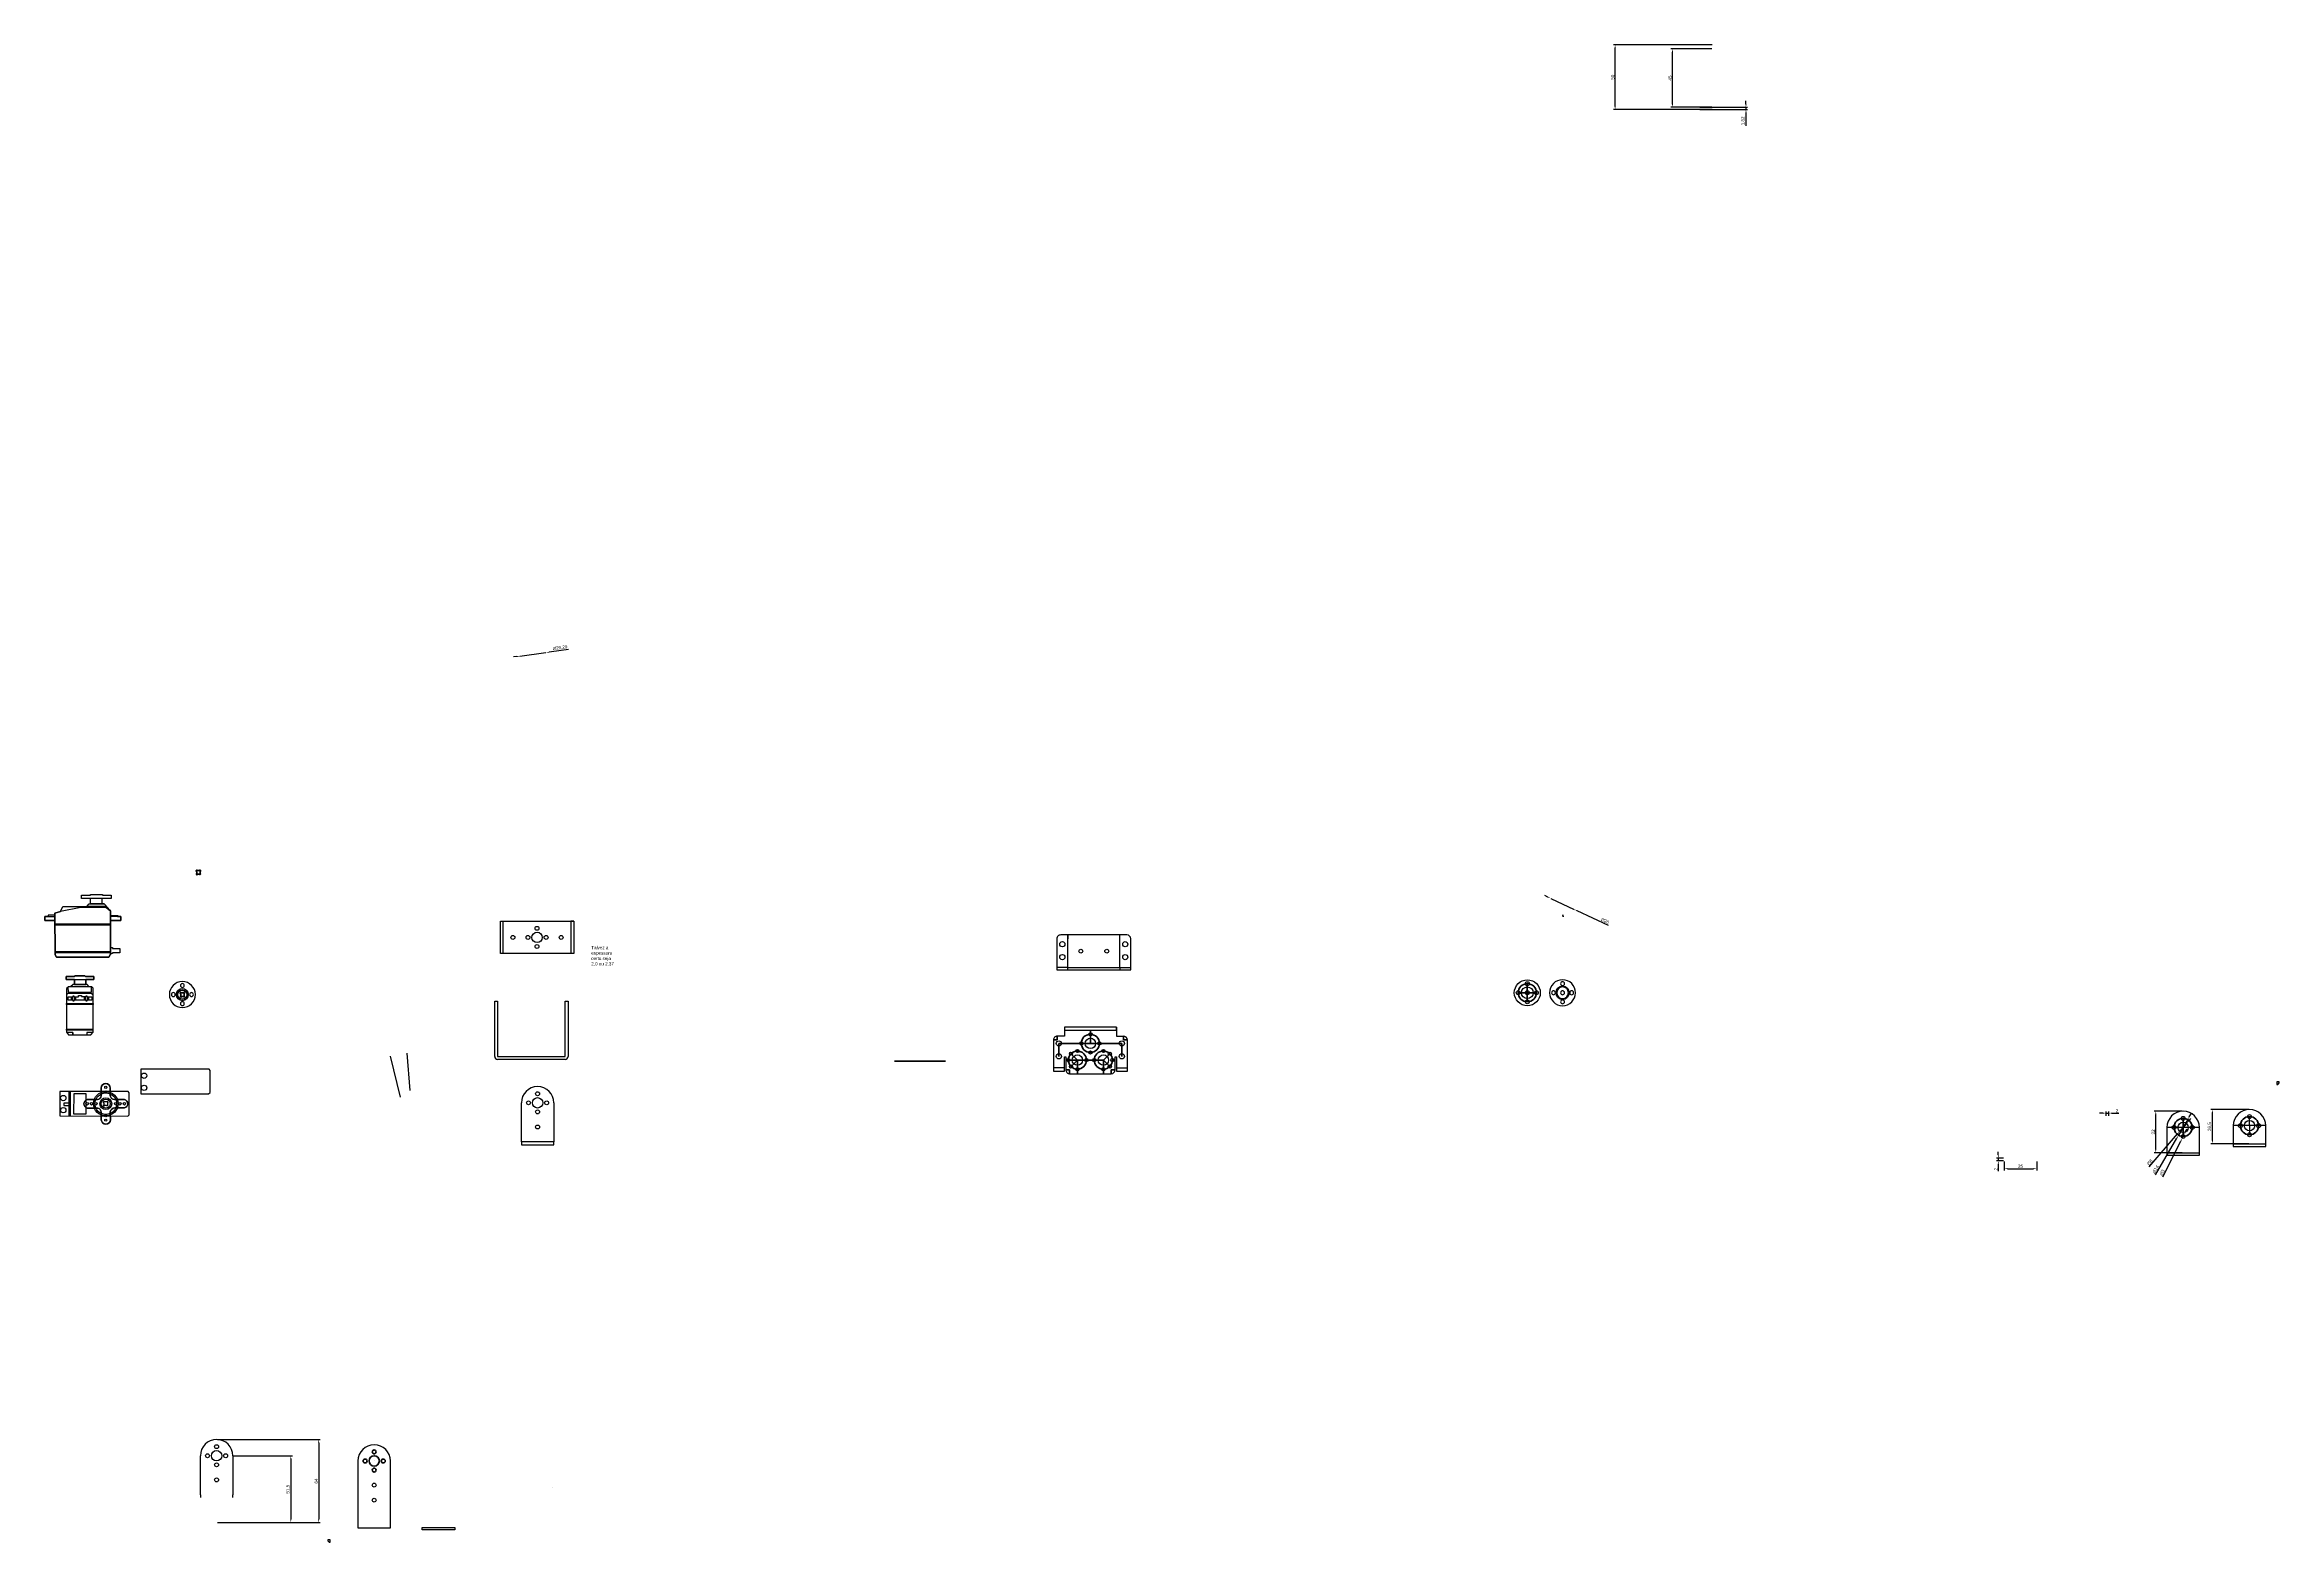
# Model space of a CAD drawing. Header units: millimetres. Extents: x 1469 to 3191, y 404 to 1558.
import ezdxf

# ---------------------------------------------------------------- set-up
doc = ezdxf.new("R2010")
doc.units = ezdxf.units.MM
doc.layers.add('Contorno', color=5, linetype='Continuous', lineweight=25)
doc.layers.add('Contorno_0', color=250, linetype='Continuous', lineweight=35)
for name, color, linetype, lineweight, plot in [('Contorno_1', 2, 'Continuous', 30, False), ('Contorno_2', 130, 'Continuous', 30, False), ('Cota', 90, 'Continuous', 100, False)]:
    doc.layers.add(name, color=color, linetype=linetype, lineweight=lineweight, plot=plot)
doc.styles.get("Standard").update_dxf_attribs({"font": 'arial.ttf'})
doc.dimstyles.new('ISO-25', dxfattribs={"dimtxt": 2.5, "dimasz": 2.5, "dimexe": 1.25, "dimexo": 0.625, "dimtad": 1, "dimtxsty": 'Standard', "dimcen": 2.5, "dimadec": 0, "dimazin": 0, "dimtfac": 1, "dimtmove": 0, "dimatfit": 3, "dimfxl": 1, "dimarcsym": 0})

# ---------------------------------------------------------------- blocks, each defined once
blk = doc.blocks.new('*D55')
at = {"layer": 'Contorno_1', "color": 0, "lineweight": -2, "transparency": 16777216}
for p, q in [((1832.7, 1086.7), (1830.2, 1086.4)), ((1835.1, 1087.1), (1855.2, 1089.8)), ((1872.5, 1092.1), (1857.7, 1090.1))]:
    blk.add_line(p, q, dxfattribs=at)
at = {"layer": 'Contorno_1', "color": 0, "transparency": 16777216}
for points in [[(1832.6, 1087.1), (1832.7, 1086.3), (1835.1, 1087.1)], [(1857.7, 1090.5), (1857.8, 1089.7), (1855.2, 1089.8)]]:
    blk.add_solid(points, dxfattribs=at)
at = {"layer": 'Defpoints', "color": 0, "transparency": 16777216}
for p in [(1835.1, 1087.1, -1.4), (1855.2, 1089.8, -1.4)]:
    blk.add_point(p, dxfattribs=at)
at = {"layer": 'Contorno_1', "color": 0, "transparency": 16777216, "insert": (1866.1, 1093.4), "char_height": 2.5, "attachment_point": 5, "rotation": 7.6921}
blk.add_mtext('∅20,29', dxfattribs=at)
blk = doc.blocks.new('*D56')
at = {"layer": 'Cota', "color": 0, "lineweight": -2, "transparency": 16777216}
for p, q in [((2979.1, 697.6), (2979.1, 690.8)), ((2981.6, 692.1), (3001.6, 692.1)), ((3004.1, 697.6), (3004.1, 690.8))]:
    blk.add_line(p, q, dxfattribs=at)
at = {"layer": 'Cota', "color": 0, "transparency": 16777216}
for points in [[(2981.6, 692.5), (2981.6, 691.7), (2979.1, 692.1)], [(3001.6, 692.5), (3001.6, 691.7), (3004.1, 692.1)]]:
    blk.add_solid(points, dxfattribs=at)
at = {"layer": 'Defpoints', "color": 0, "transparency": 16777216}
for p in [(2979.1, 698.2), (3004.1, 698.2), (3004.1, 692.1)]:
    blk.add_point(p, dxfattribs=at)
at = {"layer": 'Cota', "color": 0, "transparency": 16777216, "insert": (2991.6, 694), "char_height": 2.5, "attachment_point": 5}
blk.add_mtext('25', dxfattribs=at)
blk = doc.blocks.new('*D57')
at = {"layer": 'Cota', "color": 0, "lineweight": -2, "transparency": 16777216}
for p, q in [((3116.3, 736.4), (3094.6, 736.4)), ((3095.8, 706.9), (3095.8, 733.9)), ((3116.3, 704.4), (3094.6, 704.4))]:
    blk.add_line(p, q, dxfattribs=at)
at = {"layer": 'Cota', "color": 0, "transparency": 16777216}
for points in [[(3095.4, 733.9), (3096.3, 733.9), (3095.8, 736.4)], [(3095.4, 706.9), (3096.3, 706.9), (3095.8, 704.4)]]:
    blk.add_solid(points, dxfattribs=at)
at = {"layer": 'Defpoints', "color": 0, "transparency": 16777216}
for p in [(3095.8, 736.4), (3116.9, 736.4), (3116.9, 704.4)]:
    blk.add_point(p, dxfattribs=at)
at = {"layer": 'Cota', "color": 0, "transparency": 16777216, "insert": (3093.9, 720.4), "char_height": 2.5, "attachment_point": 5, "rotation": 90}
blk.add_mtext('32', dxfattribs=at)
blk = doc.blocks.new('*D58')
at = {"layer": 'Cota', "color": 0, "lineweight": -2, "transparency": 16777216}
for p, q in [((2978.5, 700.2), (2973.2, 700.2)), ((2978.5, 698.2), (2973.2, 698.2)), ((2974.5, 702.7), (2974.5, 705.2)), ((2974.5, 700.2), (2974.5, 698.2)), ((2974.5, 695.7), (2974.5, 690.3))]:
    blk.add_line(p, q, dxfattribs=at)
at = {"layer": 'Cota', "color": 0, "transparency": 16777216}
for points in [[(2974.1, 702.7), (2974.9, 702.7), (2974.5, 700.2)], [(2974.1, 695.7), (2974.9, 695.7), (2974.5, 698.2)]]:
    blk.add_solid(points, dxfattribs=at)
at = {"layer": 'Defpoints', "color": 0, "transparency": 16777216}
for p in [(2974.5, 698.2), (2979.1, 700.2), (2979.1, 698.2)]:
    blk.add_point(p, dxfattribs=at)
at = {"layer": 'Cota', "color": 0, "transparency": 16777216, "insert": (2972.6, 691.7), "char_height": 2.5, "attachment_point": 5, "rotation": 90}
blk.add_mtext('2', dxfattribs=at)
blk = doc.blocks.new('*D59')
at = {"layer": 'Cota', "color": 0, "lineweight": -2, "transparency": 16777216}
for p, q in [((3120.5, 730), (3113.4, 717.9)), ((3121.7, 732.1), (3123, 734.3)), ((3095.6, 687.3), (3112.2, 715.7))]:
    blk.add_line(p, q, dxfattribs=at)
at = {"layer": 'Cota', "color": 0, "transparency": 16777216}
for points in [[(3121.4, 732.3), (3122.1, 731.9), (3120.5, 730)], [(3111.8, 715.9), (3112.5, 715.5), (3113.4, 717.9)]]:
    blk.add_solid(points, dxfattribs=at)
at = {"layer": 'Defpoints', "color": 0, "transparency": 16777216}
for p in [(3120.5, 730), (3113.4, 717.9)]:
    blk.add_point(p, dxfattribs=at)
at = {"layer": 'Cota', "color": 0, "transparency": 16777216, "insert": (3095.8, 691.5), "char_height": 2.5, "attachment_point": 5, "rotation": 59.8021}
blk.add_mtext('∅14', dxfattribs=at)
blk = doc.blocks.new('*D60')
at = {"layer": 'Cota', "color": 0, "lineweight": -2, "transparency": 16777216}
for p, q in [((3119.5, 726.9), (3114.3, 720.9)), ((3121.2, 728.8), (3122.8, 730.7)), ((3090.8, 693.5), (3112.7, 719))]:
    blk.add_line(p, q, dxfattribs=at)
at = {"layer": 'Cota', "color": 0, "transparency": 16777216}
for points in [[(3120.9, 729.1), (3121.5, 728.6), (3119.5, 726.9)], [(3112.4, 719.2), (3113, 718.7), (3114.3, 720.9)]]:
    blk.add_solid(points, dxfattribs=at)
at = {"layer": 'Defpoints', "color": 0, "transparency": 16777216}
for p in [(3119.5, 726.9), (3114.3, 720.9)]:
    blk.add_point(p, dxfattribs=at)
at = {"layer": 'Cota', "color": 0, "transparency": 16777216, "insert": (3091.2, 697), "char_height": 2.5, "attachment_point": 5, "rotation": 49.3203}
blk.add_mtext('∅8', dxfattribs=at)
blk = doc.blocks.new('*D61')
at = {"layer": 'Cota', "color": 0, "lineweight": -2, "transparency": 16777216}
for p, q in [((3101.3, 685.8), (3115.1, 713.3)), ((3117.6, 718.2), (3116.3, 715.6)), ((3118.7, 720.5), (3119.8, 722.7))]:
    blk.add_line(p, q, dxfattribs=at)
at = {"layer": 'Cota', "color": 0, "transparency": 16777216}
for points in [[(3114.8, 713.5), (3115.5, 713.1), (3116.3, 715.6)], [(3118.4, 720.7), (3119.1, 720.3), (3117.6, 718.2)]]:
    blk.add_solid(points, dxfattribs=at)
at = {"layer": 'Defpoints', "color": 0, "transparency": 16777216}
for p in [(3116.3, 715.6), (3117.6, 718.2)]:
    blk.add_point(p, dxfattribs=at)
at = {"layer": 'Cota', "color": 0, "transparency": 16777216, "insert": (3100.8, 689.1), "char_height": 2.5, "attachment_point": 5, "rotation": 63.3598}
blk.add_mtext('∅3', dxfattribs=at)
blk = doc.blocks.new('*D62')
at = {"layer": 'Cota', "color": 0, "lineweight": -2, "transparency": 16777216}
for p, q in [((3167.5, 737.8), (3138.3, 737.8)), ((3139.6, 713.8), (3139.6, 735.3)), ((3167.5, 711.3), (3138.3, 711.3))]:
    blk.add_line(p, q, dxfattribs=at)
at = {"layer": 'Cota', "color": 0, "transparency": 16777216}
for points in [[(3139.2, 735.3), (3140, 735.3), (3139.6, 737.8)], [(3139.2, 713.8), (3140, 713.8), (3139.6, 711.3)]]:
    blk.add_solid(points, dxfattribs=at)
at = {"layer": 'Defpoints', "color": 0, "transparency": 16777216}
for p in [(3139.6, 737.8), (3168.1, 737.8), (3168.1, 711.3)]:
    blk.add_point(p, dxfattribs=at)
at = {"layer": 'Cota', "color": 0, "transparency": 16777216, "insert": (3137.4, 724.5), "char_height": 2.5, "attachment_point": 5, "rotation": 90}
blk.add_mtext('26,5', dxfattribs=at)
blk = doc.blocks.new('*D66')
at = {"layer": 'Contorno_1', "color": 0, "lineweight": -2, "transparency": 16777216}
for p, q in [((3055.1, 734.9), (3052.6, 734.9)), ((3057.6, 732.9), (3057.6, 736.2)), ((3057.6, 734.9), (3059.6, 734.9)), ((3059.6, 732.9), (3059.6, 736.2)), ((3062.1, 734.9), (3067.5, 734.9))]:
    blk.add_line(p, q, dxfattribs=at)
at = {"layer": 'Contorno_1', "color": 0, "transparency": 16777216}
for points in [[(3055.1, 735.3), (3055.1, 734.5), (3057.6, 734.9)], [(3062.1, 735.3), (3062.1, 734.5), (3059.6, 734.9)]]:
    blk.add_solid(points, dxfattribs=at)
at = {"layer": 'Defpoints', "color": 0, "transparency": 16777216}
for p in [(3057.6, 732.3), (3059.6, 734.9), (3059.6, 732.3)]:
    blk.add_point(p, dxfattribs=at)
at = {"layer": 'Contorno_1', "color": 0, "transparency": 16777216, "insert": (3066.1, 736.8), "char_height": 2.5, "attachment_point": 5}
blk.add_mtext('2', dxfattribs=at)
blk = doc.blocks.new('*D67')
at = {"layer": 'Cota', "color": 0, "lineweight": -2, "transparency": 16777216}
for p, q in [((2754, 1558.2), (2677.9, 1558.2)), ((2679.2, 1510.7), (2679.2, 1555.7)), ((2754, 1508.2), (2677.9, 1508.2))]:
    blk.add_line(p, q, dxfattribs=at)
at = {"layer": 'Cota', "color": 0, "transparency": 16777216}
for points in [[(2678.8, 1555.7), (2679.6, 1555.7), (2679.2, 1558.2)], [(2678.8, 1510.7), (2679.6, 1510.7), (2679.2, 1508.2)]]:
    blk.add_solid(points, dxfattribs=at)
at = {"layer": 'Defpoints', "color": 0, "transparency": 16777216}
for p in [(2679.2, 1558.2), (2754.6, 1558.2), (2754.6, 1508.2)]:
    blk.add_point(p, dxfattribs=at)
at = {"layer": 'Cota', "color": 0, "transparency": 16777216, "insert": (2677.3, 1533.2), "char_height": 2.5, "attachment_point": 5, "rotation": 90}
blk.add_mtext('50', dxfattribs=at)
blk = doc.blocks.new('*D68')
at = {"layer": 'Cota', "color": 0, "lineweight": -2, "transparency": 16777216}
for p, q in [((2753.8, 1555), (2722.1, 1555)), ((2723.4, 1512.5), (2723.4, 1552.5)), ((2753.8, 1510), (2722.1, 1510))]:
    blk.add_line(p, q, dxfattribs=at)
at = {"layer": 'Cota', "color": 0, "transparency": 16777216}
for points in [[(2722.9, 1552.5), (2723.8, 1552.5), (2723.4, 1555)], [(2722.9, 1512.5), (2723.8, 1512.5), (2723.4, 1510)]]:
    blk.add_solid(points, dxfattribs=at)
at = {"layer": 'Defpoints', "color": 0, "transparency": 16777216}
for p in [(2723.4, 1555), (2754.4, 1555), (2754.4, 1510)]:
    blk.add_point(p, dxfattribs=at)
at = {"layer": 'Cota', "color": 0, "transparency": 16777216, "insert": (2721.5, 1532.5), "char_height": 2.5, "attachment_point": 5, "rotation": 90}
blk.add_mtext('45', dxfattribs=at)
blk = doc.blocks.new('*D69')
at = {"layer": 'Cota', "color": 0, "lineweight": -2, "transparency": 16777216}
for p, q in [((2744.6, 1510), (2781.3, 1510)), ((2744.6, 1508.2), (2781.3, 1508.2)), ((2780, 1512.5), (2780, 1515)), ((2780, 1510), (2780, 1508.2)), ((2780, 1505.7), (2780, 1495.7))]:
    blk.add_line(p, q, dxfattribs=at)
at = {"layer": 'Cota', "color": 0, "transparency": 16777216}
for points in [[(2779.6, 1512.5), (2780.5, 1512.5), (2780, 1510)], [(2779.6, 1505.7), (2780.5, 1505.7), (2780, 1508.2)]]:
    blk.add_solid(points, dxfattribs=at)
at = {"layer": 'Defpoints', "color": 0, "transparency": 16777216}
for p in [(2744, 1510), (2744, 1508.2), (2780, 1508.2)]:
    blk.add_point(p, dxfattribs=at)
at = {"layer": 'Cota', "color": 0, "transparency": 16777216, "insert": (2777.9, 1499.5), "char_height": 2.5, "attachment_point": 5, "rotation": 90}
blk.add_mtext('1,82', dxfattribs=at)
blk = doc.blocks.new('*D70')
at = {"layer": 'Cota', "color": 0, "lineweight": -2, "transparency": 16777216}
for p, q in [((2627.4, 901.4), (2625.1, 902.5)), ((2629.6, 900.4), (2647.7, 891.9)), ((2674, 879.6), (2650, 890.8))]:
    blk.add_line(p, q, dxfattribs=at)
at = {"layer": 'Cota', "color": 0, "transparency": 16777216}
for points in [[(2627.5, 901.8), (2627.2, 901.1), (2629.6, 900.4)], [(2650.2, 891.2), (2649.8, 890.5), (2647.7, 891.9)]]:
    blk.add_solid(points, dxfattribs=at)
at = {"layer": 'Defpoints', "color": 0, "transparency": 16777216}
for p in [(2629.6, 900.4, 51), (2647.7, 891.9, 51)]:
    blk.add_point(p, dxfattribs=at)
at = {"layer": 'Cota', "color": 0, "transparency": 16777216, "insert": (2671.4, 883), "char_height": 2.5, "attachment_point": 5, "rotation": 334.9023}
blk.add_mtext('∅20', dxfattribs=at)
blk = doc.blocks.new('*D77')
at = {"layer": 'Cota', "color": 0, "lineweight": -2, "transparency": 16777216}
for p, q in [((1602, 483.4), (1681.3, 483.4)), ((1680.1, 480.9), (1680.1, 421.9)), ((1602, 419.4), (1681.3, 419.4))]:
    blk.add_line(p, q, dxfattribs=at)
at = {"layer": 'Cota', "color": 0, "transparency": 16777216}
for points in [[(1679.6, 480.9), (1680.5, 480.9), (1680.1, 483.4)], [(1679.6, 421.9), (1680.5, 421.9), (1680.1, 419.4)]]:
    blk.add_solid(points, dxfattribs=at)
at = {"layer": 'Defpoints', "color": 0, "transparency": 16777216}
for p in [(1601.4, 483.4, 0), (1601.4, 419.4, 0), (1680.1, 419.4)]:
    blk.add_point(p, dxfattribs=at)
at = {"layer": 'Cota', "color": 0, "transparency": 16777216, "insert": (1678.2, 451.4), "char_height": 2.5, "attachment_point": 5, "rotation": 90}
blk.add_mtext('64', dxfattribs=at)
blk = doc.blocks.new('*D79')
at = {"layer": 'Contorno_1', "color": 0, "lineweight": -2, "transparency": 16777216}
for p, q in [((1614.5, 470.9), (1659.9, 470.9)), ((1658.6, 468.4), (1658.6, 421.9)), ((1614.5, 419.4), (1659.9, 419.4))]:
    blk.add_line(p, q, dxfattribs=at)
at = {"layer": 'Contorno_1', "color": 0, "transparency": 16777216}
for points in [[(1658.2, 468.4), (1659, 468.4), (1658.6, 470.9)], [(1658.2, 421.9), (1659, 421.9), (1658.6, 419.4)]]:
    blk.add_solid(points, dxfattribs=at)
at = {"layer": 'Defpoints', "color": 0, "transparency": 16777216}
for p in [(1613.9, 470.9, 0), (1613.9, 419.4), (1658.6, 419.4)]:
    blk.add_point(p, dxfattribs=at)
at = {"layer": 'Contorno_1', "color": 0, "transparency": 16777216, "insert": (1656.5, 445.1), "char_height": 2.5, "attachment_point": 5, "rotation": 90}
blk.add_mtext('51,5', dxfattribs=at)

msp = doc.modelspace()

# ---------------------------------------------------------------- linework, layer by layer
at = {"extrusion": (-3.70579e-08, -1.3893e-06, 1)}
for p, q in [((1735.291, 778.75, -0.156), (1742.762, 747.258, -0.156)), ((1747.962, 781.022, -0.156), (1750.235, 752.258, -0.156))]:
    msp.add_line(p, q, dxfattribs=at)
at = {"layer": 'Contorno', "extrusion": (-3.70579e-08, -1.3893e-06, 1)}
for p, q in [((1524.947, 887.329, -0.156), (1524.947, 886.478, -0.156)), ((1491.588, 840.137, -0.156), (1485.402, 840.137, -0.156)), ((1485.402, 840.137, -0.156), (1485.402, 837.806, -0.156)), ((1485.402, 837.806, -0.156), (1491.917, 837.806, -0.156)), ((1485.698, 831.011, -0.156), (1485.696, 797.339, -0.156)), ((1486.954, 827.191, -0.156), (1485.697, 826.27, -0.156)), ((1486.806, 831.648, -0.156), (1485.698, 831.011, -0.156)), ((1486.954, 832.108, -0.156), (1486.806, 831.648, -0.156)), ((1486.88, 831.878, -0.156), (1486.954, 828.104, -0.156)), ((1488.704, 832.108, -0.156), (1486.954, 832.108, -0.156)), ((1486.954, 828.104, -0.156), (1505.112, 828.103, -0.156)), ((1505.112, 827.207, -0.156), (1486.954, 827.191, -0.156)), ((1490.887, 833.916, -0.156), (1488.704, 832.108, -0.156)), ((1503.103, 832.107, -0.156), (1488.704, 832.108, -0.156)), ((1491.917, 833.916, -0.156), (1490.887, 833.916, -0.156)), ((1492.441, 840.754, -0.156), (1491.588, 840.137, -0.156)), ((1491.917, 837.806, -0.156), (1491.917, 833.916, -0.156)), ((1500.502, 837.716, -0.156), (1491.917, 837.717, -0.156)), ((1500.502, 833.916, -0.156), (1491.917, 833.916, -0.156)), ((1499.759, 840.754, -0.156), (1492.441, 840.754, -0.156)), ((1500.312, 840.137, -0.156), (1499.759, 840.754, -0.156)), ((1506.746, 840.136, -0.156), (1500.312, 840.137, -0.156)), ((1500.502, 833.916, -0.156), (1500.502, 837.805, -0.156)), ((1500.502, 837.805, -0.156), (1506.746, 837.805, -0.156)), ((1501.746, 833.916, -0.156), (1500.502, 833.916, -0.156)), ((1503.103, 832.107, -0.156), (1501.746, 833.916, -0.156)), ((1505.188, 832.107, -0.156), (1503.103, 832.107, -0.156)), ((1505.112, 828.103, -0.156), (1505.112, 832.173, -0.156)), ((1505.112, 827.207, -0.156), (1506.326, 826.269, -0.156)), ((1506.335, 831.106, -0.156), (1505.188, 832.107, -0.156)), ((1506.275, 797.338, -0.156), (1506.335, 831.106, -0.156)), ((1506.746, 837.805, -0.156), (1506.746, 840.136, -0.156)), ((1485.652, 819.459, -0.156), (1506.314, 819.422, -0.156)), ((1485.697, 818.585, -0.156), (1485.652, 819.459, -0.156)), ((1506.314, 818.584, -0.156), (1485.697, 818.585, -0.156)), ((1487.104, 821.864, -0.156), (1487.105, 824.64, -0.156)), ((1490.777, 821.864, -0.156), (1487.104, 821.864, -0.156)), ((1487.105, 824.64, -0.156), (1490.778, 824.639, -0.156)), ((1489.55, 821.864, -0.156), (1489.55, 824.639, -0.156)), ((1489.55, 824.639, -0.156), (1490.152, 824.639, -0.156)), ((1490.151, 821.864, -0.156), (1489.55, 821.864, -0.156)), ((1490.152, 824.649, -0.156), (1490.151, 821.864, -0.156)), ((1490.777, 821.178, -0.156), (1490.777, 821.864, -0.156)), ((1491.465, 821.177, -0.156), (1490.777, 821.178, -0.156)), ((1490.778, 824.639, -0.156), (1490.778, 825.409, -0.156)), ((1490.778, 825.409, -0.156), (1491.465, 825.409, -0.156)), ((1491.465, 825.409, -0.156), (1491.465, 824.629, -0.156)), ((1491.465, 824.629, -0.156), (1494.985, 824.629, -0.156)), ((1500.788, 821.863, -0.156), (1491.465, 821.864, -0.156)), ((1491.465, 821.864, -0.156), (1491.465, 821.177, -0.156)), ((1491.945, 821.864, -0.156), (1491.945, 824.629, -0.156)), ((1491.945, 824.629, -0.156), (1492.618, 824.629, -0.156)), ((1492.618, 821.864, -0.156), (1491.945, 821.864, -0.156)), ((1492.618, 824.634, -0.156), (1492.618, 821.864, -0.156)), ((1494.985, 824.629, -0.156), (1494.985, 825.656, -0.156)), ((1494.985, 825.656, -0.156), (1497.35, 825.656, -0.156)), ((1497.35, 825.656, -0.156), (1497.35, 824.749, -0.156)), ((1497.35, 824.749, -0.156), (1500.788, 824.749, -0.156)), ((1499.618, 821.871, -0.156), (1499.618, 824.749, -0.156)), ((1499.618, 824.749, -0.156), (1500.184, 824.749, -0.156)), ((1500.184, 821.871, -0.156), (1499.618, 821.871, -0.156)), ((1500.184, 824.749, -0.156), (1500.184, 821.871, -0.156)), ((1500.788, 824.749, -0.156), (1500.788, 825.408, -0.156)), ((1500.788, 825.408, -0.156), (1501.283, 825.408, -0.156)), ((1500.788, 821.121, -0.156), (1500.788, 821.863, -0.156)), ((1501.283, 821.121, -0.156), (1500.788, 821.121, -0.156)), ((1501.283, 825.408, -0.156), (1501.283, 824.611, -0.156)), ((1501.283, 824.611, -0.156), (1505.243, 824.611, -0.156)), ((1505.243, 821.863, -0.156), (1501.283, 821.863, -0.156)), ((1501.283, 821.863, -0.156), (1501.283, 821.121, -0.156)), ((1501.945, 821.848, -0.156), (1501.945, 824.611, -0.156)), ((1502.574, 824.626, -0.156), (1502.574, 821.863, -0.156)), ((1505.243, 824.611, -0.156), (1505.243, 821.863, -0.156)), ((1506.314, 819.422, -0.156), (1506.314, 819.422, -0.156)), ((1506.314, 819.422, -0.156), (1506.314, 818.584, -0.156)), ((1485.696, 799.676, -0.156), (1506.279, 799.64, -0.156)), ((1485.696, 798.71, -0.156), (1485.696, 799.676, -0.156)), ((1506.267, 798.709, -0.156), (1485.696, 798.71, -0.156)), ((1485.696, 797.339, -0.156), (1487.368, 795.211, -0.156)), ((1490.677, 797.08, -0.156), (1485.899, 797.08, -0.156)), ((1487.368, 795.211, -0.156), (1504.479, 795.21, -0.156)), ((1490.677, 797.08, -0.156), (1490.677, 795.211, -0.156)), ((1490.677, 795.211, -0.156), (1490.677, 797.08, -0.156)), ((1505.953, 797.079, -0.156), (1501.499, 797.08, -0.156)), ((1501.499, 797.08, -0.156), (1501.499, 795.21, -0.156)), ((1504.479, 795.21, -0.156), (1506.275, 797.338, -0.156)), ((1505.953, 797.079, -0.156), (1506.057, 797.079, -0.156)), ((1481.191, 746.543, -0.156), (1480.715, 746.543, -0.156)), ((1487.663, 742.685, -0.156), (1483.649, 742.685, -0.156)), ((1483.649, 742.685, -0.156), (1483.649, 740.867, -0.156)), ((1483.649, 740.867, -0.156), (1487.614, 740.853, -0.156)), ((1487.653, 751.551, -0.156), (1487.584, 732.671, -0.156)), ((1488.535, 751.551, -0.156), (1488.467, 732.668, -0.156)), ((1491.367, 734.076, -0.156), (1491.694, 749.911, -0.156)), ((1491.694, 749.911, -0.156), (1500.558, 749.911, -0.156)), ((1491.694, 749.911, -0.156), (1500.517, 749.911, -0.156)), ((1500.558, 749.911, -0.156), (1500.557, 734.075, -0.156)), ((1481.19, 737.178, -0.156), (1480.714, 737.178, -0.156)), ((1500.557, 734.075, -0.156), (1491.367, 734.076, -0.156))]:
    msp.add_line(p, q, dxfattribs=at)
at = {"layer": 'Contorno', "extrusion": (-3.70579e-08, -1.3893e-06, 1), "elevation": -0.157}
for points in [[(1513.12, 896.156), (1513.138, 900.308), (1504.17, 900.407), (1497.28, 900.407), (1497.28, 902.831), (1504.225, 902.83), (1504.196, 903.406), (1513.436, 903.406), (1513.436, 902.973), (1520.071, 902.973), (1520.07, 900.308), (1513.138, 900.308)], [(1501.358, 894.007), (1503.178, 896.11), (1504.17, 896.11)], [(1519.715, 857.38), (1519.576, 890.812), (1517.947, 892.211), (1517.948, 892.936), (1514.645, 896.2), (1513.12, 896.156), (1504.17, 896.11), (1504.17, 900.407)], [(1481.011, 890.153), (1476.827, 888.936), (1476.84, 883.217), (1468.921, 883.218), (1468.921, 886.491), (1471.587, 886.491)], [(1476.831, 887.325), (1476.466, 887.325), (1471.587, 887.326), (1471.587, 886.491), (1476.833, 886.49)], [(1476.827, 888.936), (1476.897, 856.852), (1478.028, 855.106), (1518.349, 855.094), (1519.715, 857.38), (1519.716, 862.559), (1521.224, 862.558), (1521.224, 861.758), (1526.829, 861.758), (1526.828, 858.812), (1526.819, 858.535), (1521.183, 858.535), (1521.182, 857.888), (1520.751, 857.888), (1520.752, 857.626), (1519.715, 857.626)], [(1476.834, 880.886), (1519.62, 880.884), (1519.62, 879.65), (1476.848, 879.556), (1476.848, 880.886)], [(1517.935, 892.182), (1515.707, 893.296), (1496.888, 893.267), (1481.011, 890.153), (1482.885, 894.008), (1501.358, 894.007), (1516.296, 894.007), (1516.876, 894.003)], [(1524.947, 887.031), (1519.591, 887.032), (1519.576, 890.812), (1519.607, 883.252), (1527.526, 883.251), (1527.526, 886.478), (1524.947, 886.478), (1519.594, 886.455)], [(1476.856, 859.497), (1519.715, 859.495), (1519.715, 858.325), (1476.894, 858.232), (1476.895, 859.497)], [(1542.949, 749.904), (1595.207, 749.715), (1596.376, 750.92), (1596.376, 756.797), (1596.377, 767.702), (1595.625, 768.757), (1543.017, 768.76), (1543.016, 749.904)], [(1480.647, 732.696), (1532.905, 732.507), (1534.074, 733.712), (1534.074, 739.589), (1534.075, 750.494), (1533.323, 751.549), (1480.715, 751.552), (1480.714, 732.696)]]:
    msp.add_lwpolyline(points, dxfattribs=at)
msp.add_lwpolyline([(1512.534, 735.635), (1512.559, 729.791, 1), (1519.524, 729.821), (1519.499, 735.891, -0.39480787), (1522.895, 738.946), (1530.356, 738.945, 0.79224317), (1530.377, 745.43), (1522.617, 745.436, -0.36132344), (1519.47, 748.29), (1519.47, 754.252, 1), (1512.504, 754.253), (1512.504, 748.309, -0.2828593), (1509.916, 745.327), (1501.678, 745.327, 0.79224317), (1501.657, 738.843), (1509.748, 738.842, -0.31504473), (1512.54, 735.576)], format="xyb", dxfattribs=at)
msp.add_lwpolyline([(1517.208, 742.854), (1517.208, 741.294, -1.48034408), (1516.543, 740.8), (1515.325, 740.8, -1.7861111), (1514.661, 741.401), (1514.661, 742.634, -1.31338245), (1515.217, 743.748), (1516.622, 743.748, -1.39511227)], format="xyb", close=True, dxfattribs=at)
at = {"layer": 'Contorno', "extrusion": (-3.70579e-08, -1.3893e-06, 1)}
for centre, radius in [((1545.561, 763.751, -0.157), 2.069), ((1483.259, 746.543, -0.157), 2.069), ((1501.678, 742.123, -0.157), 0.981), ((1505.046, 742.123, -0.157), 0.981), ((1516.017, 742.169, -0.157), 9.422), ((1508.44, 742.123, -0.157), 0.981), ((1516.017, 742.169, -0.157), 8.329), ((1516.017, 742.169, -0.157), 4.555), ((1516.017, 742.169, -0.157), 4.555), ((1516.017, 742.169, -0.157), 3.491), ((1515.987, 751.314, -0.157), 0.84), ((1515.987, 754.775, -0.157), 0.84), ((1523.673, 742.122, -0.157), 0.981), ((1526.938, 742.122, -0.157), 0.981), ((1530.332, 742.122, -0.157), 0.981), ((1545.561, 754.386, -0.157), 2.069), ((1483.259, 737.178, -0.157), 2.069), ((1515.986, 732.792, -0.157), 0.84), ((1515.986, 729.473, -0.157), 0.84)]:
    msp.add_circle(centre, radius, dxfattribs=at)
at = {"layer": 'Contorno_0', "extrusion": (-3.70579e-08, -1.3893e-06, 1), "elevation": 8.866}
for points in [[(1588.77, 921.103), (1588.77, 919.543, -1.48034408), (1588.106, 919.049), (1586.887, 919.049, -1.7861111), (1586.224, 919.65), (1586.224, 920.883, -1.31338245), (1586.779, 921.997), (1588.184, 921.997, -1.39511227)], [(1576.358, 826.822), (1576.357, 825.262, -1.48034408), (1575.693, 824.768), (1574.474, 824.768, -1.7861111), (1573.811, 825.369), (1573.811, 826.602, -1.31338245), (1574.367, 827.716), (1575.771, 827.716, -1.39511227)]]:
    msp.add_lwpolyline(points, format="xyb", close=True, dxfattribs=at)
at = {"layer": 'Contorno_1', "extrusion": (-3.70579e-08, -1.3893e-06, 1)}
for p, q in [((1471.587, 886.491, -0.156), (1468.921, 886.491, -0.156)), ((1468.921, 886.491, -0.156), (1468.921, 883.218, -0.156)), ((1468.921, 883.218, -0.156), (1476.84, 883.217, -0.156)), ((1476.831, 887.325, -0.156), (1471.587, 887.326, -0.156)), ((1471.587, 887.326, -0.156), (1471.587, 886.491, -0.156)), ((1476.84, 883.217, -0.156), (1476.84, 887.325, -0.156)), ((1519.591, 887.032, -0.156), (1524.947, 887.031, -0.156)), ((1820.092, 857.805, -0.156), (1820.094, 882.805, -0.156)), ((1820.094, 882.805, -0.156), (1822.354, 882.805, -0.156)), ((1822.352, 857.805, -0.156), (1822.354, 882.805, -0.156)), ((1822.354, 882.805, -0.156), (1874.354, 882.802, -0.156)), ((1822.354, 882.805, -0.156), (1824.614, 882.804, -0.156)), ((1874.354, 882.802, -0.156), (1874.352, 857.802, -0.156)), ((1874.354, 882.802, -0.156), (1876.614, 882.802, -0.156)), ((1876.614, 882.802, -0.156), (1874.354, 882.802, -0.156)), ((1876.614, 882.802, -0.156), (1876.612, 857.802, -0.156)), ((2248.931, 869.227, -0.156), (2248.93, 845.227, -0.156)), ((2302.931, 872.224, -0.156), (2251.931, 872.226, -0.156)), ((2257.43, 847.226, -0.156), (2257.431, 872.226, -0.156)), ((2257.431, 872.226, -0.156), (2257.431, 869.226, -0.156)), ((2297.43, 847.224, -0.156), (2297.431, 872.224, -0.156)), ((2305.93, 845.224, -0.156), (2305.931, 869.224, -0.156)), ((1822.352, 857.805, -0.156), (1820.092, 857.805, -0.156)), ((1874.352, 857.802, -0.156), (1822.352, 857.805, -0.156)), ((1876.612, 857.802, -0.156), (1874.352, 857.802, -0.156)), ((2257.43, 847.226, -0.156), (2248.93, 847.227, -0.156)), ((2248.93, 845.227, -0.156), (2305.93, 845.224, -0.156)), ((2248.93, 845.227, -0.156), (2257.43, 845.226, -0.156)), ((2257.43, 845.226, -0.156), (2257.43, 847.226, -0.156)), ((2257.43, 847.226, -0.156), (2297.43, 847.224, -0.156)), ((2297.43, 847.224, -0.156), (2297.43, 845.224, -0.156)), ((2297.43, 847.224, -0.156), (2305.93, 847.224, -0.156)), ((1485.402, 840.137, -0.156), (1491.588, 840.137, -0.156)), ((1485.402, 840.137, -0.156), (1491.588, 840.137, -0.156)), ((1491.588, 840.137, -0.156), (1492.441, 840.754, -0.156)), ((1491.588, 840.137, -0.156), (1492.441, 840.754, -0.156)), ((1492.441, 840.754, -0.156), (1499.759, 840.754, -0.156)), ((1492.441, 840.754, -0.156), (1499.759, 840.754, -0.156)), ((1500.312, 840.137, -0.156), (1506.746, 840.136, -0.156)), ((1815.702, 778.581, -0.156), (1815.704, 821.081, -0.156)), ((1815.704, 821.081, -0.156), (1817.964, 821.081, -0.156)), ((1817.964, 821.081, -0.156), (1817.962, 778.581, -0.156)), ((1869.962, 778.578, -0.156), (1869.964, 821.078, -0.156)), ((1869.964, 821.078, -0.156), (1872.224, 821.078, -0.156)), ((1872.224, 821.078, -0.156), (1872.222, 778.578, -0.156)), ((2254.802, 794.268, -0.156), (2249.302, 794.268, -0.156)), ((2254.802, 801.268, -0.156), (2254.802, 798.768, -0.156)), ((2294.802, 801.266, -0.156), (2254.802, 801.268, -0.156)), ((2254.802, 801.268, -0.156), (2254.802, 794.268, -0.156)), ((2254.802, 798.768, -0.156), (2294.802, 798.766, -0.156)), ((2294.802, 798.766, -0.156), (2294.802, 801.266, -0.156)), ((2294.802, 801.266, -0.156), (2294.802, 794.266, -0.156)), ((2294.802, 794.266, -0.156), (2300.302, 794.265, -0.156)), ((1817.962, 778.581, -0.156), (1869.962, 778.578, -0.156)), ((1869.962, 776.318, -0.156), (1817.962, 776.321, -0.156)), ((2246.302, 791.268, -0.156), (2246.301, 769.768, -0.156)), ((2254.801, 778.268, -0.156), (2255.801, 778.268, -0.156)), ((2254.801, 769.768, -0.156), (2254.801, 778.268, -0.156)), ((2255.801, 778.268, -0.156), (2255.801, 768.268, -0.156)), ((2293.801, 768.266, -0.156), (2293.801, 778.266, -0.156)), ((2293.801, 778.266, -0.156), (2294.801, 778.266, -0.156)), ((2294.801, 778.266, -0.156), (2294.801, 769.766, -0.156)), ((2303.301, 769.765, -0.156), (2303.302, 791.265, -0.156)), ((2246.301, 769.768, -0.156), (2246.301, 767.268, -0.156)), ((2254.801, 769.768, -0.156), (2246.301, 769.768, -0.156)), ((2246.301, 767.268, -0.156), (2254.801, 767.268, -0.156)), ((2254.801, 767.268, -0.156), (2254.801, 769.768, -0.156)), ((2258.8, 765.268, -0.156), (2290.8, 765.266, -0.156)), ((2294.801, 769.766, -0.156), (2303.301, 769.765, -0.156)), ((2294.801, 769.766, -0.156), (2294.801, 767.266, -0.156)), ((2294.801, 767.266, -0.156), (2303.301, 767.265, -0.156)), ((2303.301, 767.265, -0.156), (2303.301, 769.765, -0.156)), ((1836.283, 712.849, -0.156), (1836.285, 742.849, -0.156)), ((1861.285, 742.847, -0.156), (1861.283, 712.847, -0.156)), ((1861.283, 712.847, -0.156), (1836.283, 712.849, -0.156)), ((1836.283, 712.849, -0.156), (1836.283, 710.589, -0.156)), ((1836.283, 710.589, -0.156), (1861.283, 710.587, -0.156)), ((1861.283, 710.587, -0.156), (1861.283, 712.847, -0.156)), ((1588.908, 440.899, -0.156), (1588.91, 470.899, -0.156)), ((1613.91, 470.898, -0.156), (1613.908, 440.898, -0.156)), ((1588.908, 440.899, -0.156), (1588.908, 438.639, -0.156)), ((1613.908, 438.638, -0.156), (1613.908, 440.898, -0.156))]:
    msp.add_line(p, q, dxfattribs=at)
at = {"layer": 'Contorno_1'}
for p, q in [((3129.435, 723.908, -0.156), (3104.435, 723.908, -0.156)), ((3104.435, 723.908, -0.156), (3104.435, 704.408, -0.156)), ((3129.435, 704.408, -0.156), (3129.435, 723.908, -0.156)), ((3155.589, 725.25, -0.156), (3155.589, 711.25, -0.156)), ((3180.589, 725.25, -0.156), (3155.589, 725.25, -0.156)), ((3168.089, 725.25, -0.156), (3168.089, 732.25, -0.156)), ((3168.089, 725.25, -0.156), (3168.089, 718.25, -0.156)), ((3180.589, 711.25, -0.156), (3180.589, 725.25, -0.156)), ((3155.589, 711.25, -0.156), (3180.589, 711.25, -0.156)), ((3155.589, 711.25, -0.156), (3155.589, 709.25, -0.156)), ((3155.589, 709.25, -0.156), (3180.589, 709.25, -0.156)), ((3180.589, 709.25, -0.156), (3180.589, 711.25, -0.156)), ((3104.435, 704.408, -0.156), (3129.435, 704.408, -0.156)), ((3104.435, 704.408, -0.156), (3104.435, 702.408, -0.156)), ((3104.435, 702.408, -0.156), (3129.435, 702.408, -0.156)), ((3129.435, 702.408, -0.156), (3129.435, 704.408, -0.156))]:
    msp.add_line(p, q, dxfattribs=at)
at = {"layer": 'Contorno_1', "extrusion": (-3.70579e-08, -1.3893e-06, 1), "elevation": -0.157}
for points in [[(1514.645, 896.2), (1517.948, 892.936), (1516.586, 894.005), (1501.358, 894.007), (1503.178, 896.11)], [(1517.935, 892.182), (1519.576, 890.812), (1519.715, 857.38), (1518.349, 855.094), (1478.035, 855.096), (1476.897, 856.852), (1476.827, 888.936), (1481.011, 890.153), (1482.885, 894.008), (1516.586, 894.005), (1517.948, 892.936)], [(1519.607, 883.252), (1519.591, 887.032), (1524.947, 887.031), (1524.95, 886.478), (1527.526, 886.478), (1527.526, 883.251)], [(1485.402, 837.806), (1485.402, 840.137)], [(1491.917, 837.806), (1485.402, 837.806)], [(1500.502, 837.805), (1500.502, 833.916), (1491.917, 833.916), (1491.917, 837.806), (1491.917, 833.916), (1500.502, 833.916)], [(1499.759, 840.754), (1500.312, 840.137)], [(1506.746, 840.136), (1506.746, 837.805), (1500.502, 837.805), (1506.746, 837.805)]]:
    msp.add_lwpolyline(points, close=True, dxfattribs=at)
msp.add_lwpolyline([(1519.47, 748.29, 0.36132344), (1522.617, 745.436), (1530.377, 745.43, -0.79224317), (1530.356, 738.945), (1522.895, 738.946, 0.39480787), (1519.499, 735.891), (1519.524, 729.821, -1), (1512.559, 729.791), (1512.534, 735.635, 0.31069107), (1509.748, 738.842), (1501.657, 738.843, -0.79224317), (1501.678, 745.327), (1509.627, 745.327, 0.32049576), (1512.504, 748.309), (1512.504, 754.253, -1), (1519.47, 754.252)], format="xyb", close=True, dxfattribs=at)
at = {"layer": 'Contorno_1', "elevation": -0.156}
for points in [[(3189.052, 758.923), (3189.052, 756.923, 0.41421356), (3191.052, 758.923)], [(1735.361, 466.867, 1), (1710.361, 466.867), (1710.361, 415.367), (1735.361, 415.367)], [(1686.999, 406.196, 0.41421356), (1688.999, 404.196), (1688.999, 406.196)]]:
    msp.add_lwpolyline(points, format="xyb", close=True, dxfattribs=at)
msp.add_lwpolyline([(1784.885, 415.684), (1784.885, 413.684), (1759.885, 413.684), (1759.885, 415.684)], close=True, dxfattribs=at)
at = {"layer": 'Contorno_1', "extrusion": (-3.70579e-08, -1.3893e-06, 1)}
for centre, radius in [((1848.354, 877.303, -0.157), 1.5), ((1829.753, 870.304, -0.157), 1.5), ((1841.353, 870.303, -0.157), 1.5), ((1848.353, 870.303, -0.157), 4), ((1848.353, 863.303, -0.157), 1.5), ((1855.353, 870.303, -0.157), 1.5), ((1866.953, 870.302, -0.157), 1.5), ((2253.181, 865.096, -0.157), 2), ((2267.431, 859.726, -0.157), 1.5), ((2287.431, 859.725, -0.157), 1.5), ((2301.681, 865.094, -0.157), 2), ((2253.181, 855.096, -0.157), 2), ((2301.681, 855.094, -0.157), 2), ((1575.03, 826.234, 2.026), 4.555), ((1575.03, 826.234, 8.866), 3.491), ((2611.51, 827.677, -0.157), 10), ((2604.51, 827.678, -0.157), 1.5), ((2611.51, 827.677, -0.157), 1.5), ((2611.511, 834.677, -0.157), 1.5), ((2618.51, 827.677, -0.157), 1.5), ((2611.51, 820.677, -0.157), 1.5), ((2274.802, 788.637, -0.157), 4), ((2274.802, 795.637, -0.157), 1.25), ((2250.551, 778.638, -0.157), 2), ((2250.552, 788.638, -0.157), 2), ((2257.801, 775.768, -0.157), 1.25), ((2259.852, 780.717, -0.157), 1.25), ((2264.801, 775.767, -0.157), 4), ((2264.801, 782.767, -0.157), 1.25), ((2267.802, 788.637, -0.157), 1.25), ((2271.801, 775.767, -0.157), 1.25), ((2274.801, 781.637, -0.157), 1.25), ((2277.801, 775.767, -0.157), 1.25), ((2281.802, 788.636, -0.157), 1.25), ((2284.801, 775.766, -0.157), 4), ((2284.801, 782.766, -0.157), 1.25), ((2289.751, 780.716, -0.157), 1.25), ((2291.801, 775.766, -0.157), 1.25), ((2299.051, 778.636, -0.157), 2), ((2299.052, 788.636, -0.157), 2), ((2259.851, 770.818, -0.157), 1.25), ((2264.801, 768.767, -0.157), 1.25), ((2284.801, 768.766, -0.157), 1.25), ((2289.751, 770.816, -0.157), 1.25), ((1483.259, 746.543, -0.157), 2.069), ((1841.785, 742.848, -0.157), 1.5), ((1848.785, 742.848, -0.157), 4), ((1848.785, 749.848, -0.157), 1.5), ((1855.785, 742.848, -0.157), 1.5), ((1483.259, 737.178, -0.157), 2.069), ((1848.784, 735.848, -0.157), 1.5), ((1848.784, 724.248, -0.157), 1.5), ((1594.41, 470.899, -0.157), 1.5), ((1601.41, 470.899, -0.157), 4), ((1601.409, 463.899, -0.157), 1.5), ((1601.41, 477.899, -0.157), 1.5), ((1608.41, 470.898, -0.157), 1.5), ((1601.409, 452.299, -0.157), 1.5)]:
    msp.add_circle(centre, radius, dxfattribs=at)
at = {"layer": 'Contorno_1'}
for centre, radius in [((3109.935, 723.908, -0.156), 1.5), ((3116.935, 723.908, -0.156), 4), ((3116.935, 730.908, -0.156), 1.5), ((3123.935, 723.908, -0.156), 1.5), ((3161.089, 725.25, -0.156), 1.5), ((3168.089, 725.25, -0.156), 4), ((3168.089, 732.25, -0.156), 1.5), ((3175.089, 725.25, -0.156), 1.5), ((3116.935, 716.908, -0.156), 1.5), ((3168.089, 718.25, -0.156), 1.5), ((1722.861, 448.267, -0.156), 1.5), ((1722.861, 436.667, -0.156), 1.5)]:
    msp.add_circle(centre, radius, dxfattribs=at)
at = {"layer": 'Contorno_1', "extrusion": (-3.70579e-08, -1.3893e-06, 1)}
for centre, radius, start, end in [((2251.931, 869.226, -0.157), 3, 89.996906, 179.996906), ((2302.931, 869.224, -0.157), 3, 359.996906, 89.996906), ((2249.302, 791.268, -0.157), 3, 89.996906, 179.996906), ((2300.302, 791.265, -0.157), 3, 359.996906, 89.996906), ((1817.962, 778.581, -0.157), 2.26, 179.996906, 269.996906), ((1869.962, 778.578, -0.157), 2.26, 269.996906, 359.996906), ((2258.801, 768.268, -0.157), 3, 179.996906, 269.996906), ((2290.801, 768.266, -0.157), 3, 269.996906, 359.996906), ((1848.785, 742.848, -0.157), 12.5, 359.996906, 179.996906), ((1601.41, 470.899, -0.157), 12.5, 359.996906, 179.996906)]:
    msp.add_arc(centre, radius, start, end, dxfattribs=at)
at = {"layer": 'Contorno_1'}
for centre in [(3116.935, 723.908, -0.156), (3168.089, 725.25, -0.156)]:
    msp.add_arc(centre, 12.5, 0, 180, dxfattribs=at)
at = {"layer": 'Contorno_2', "extrusion": (3.70579e-08, 1.3893e-06, -1)}
for centre, radius in [((-1575.03, 826.234, -8.866), 10), ((-1568.03, 826.234, -8.866), 1.5), ((-1575.03, 826.234, -5.866), 4.5), ((-1575.03, 833.234, -8.866), 1.5), ((-1575.03, 826.234, -8.866), 1.5), ((-1582.03, 826.234, -8.866), 1.5), ((-2638.688, 827.676, -5.843), 10), ((-2631.688, 827.676, -5.843), 1.5), ((-2638.688, 827.676, -2.843), 4.5), ((-2638.688, 834.676, -5.843), 1.5), ((-2638.688, 827.676, -5.843), 1.5), ((-2645.688, 827.675, -5.843), 1.5), ((-1575.029, 819.234, -8.866), 1.5), ((-2638.687, 820.676, -5.843), 1.5)]:
    msp.add_circle(centre, radius, dxfattribs=at)
at = {"layer": 'Contorno_2', "extrusion": (-3.70579e-08, -1.3893e-06, 1)}
msp.add_circle((2611.51, 827.677, -0.157), 4.5, dxfattribs=at)
at = {"layer": 'Cota'}
for p, q in [((2639.073, 886.142, 50.844), (2638.879, 887.647, 47.844)), ((2639.073, 886.142, 50.844), (2639.073, 886.142, 47.844)), ((3116.935, 723.908, -0.156), (3116.935, 730.908, -0.156)), ((3116.935, 723.908, -0.156), (3116.935, 716.908, -0.156)), ((1722.861, 466.867, -0.156), (1722.861, 466.867, -0.156)), ((1860.262, 446.367, 47.344), (1860.262, 446.367, 47.344))]:
    msp.add_line(p, q, dxfattribs=at)
at = {"layer": 'Cota', "extrusion": (-3.70579e-08, -1.3893e-06, 1)}
for p, q in [((2611.51, 827.677, -0.156), (2604.51, 827.678, -0.156)), ((2611.51, 827.677, -0.156), (2611.511, 834.677, -0.156)), ((2611.51, 827.677, -0.156), (2618.51, 827.677, -0.156)), ((2611.51, 827.677, -0.156), (2611.51, 820.677, -0.156)), ((2249.302, 794.268, -0.156), (2249.302, 791.268, -0.156)), ((2274.802, 798.767, -0.156), (2274.802, 788.637, -0.156)), ((2300.302, 794.265, -0.156), (2300.302, 791.265, -0.156)), ((2249.302, 791.268, -0.156), (2246.302, 791.268, -0.156)), ((2250.552, 788.638, -0.156), (2250.551, 778.638, -0.156)), ((2274.802, 788.637, -0.156), (2250.552, 788.638, -0.156)), ((2255.801, 775.768, -0.156), (2264.801, 775.767, -0.156)), ((2264.801, 775.767, -0.156), (2259.852, 780.717, -0.156)), ((2264.801, 775.767, -0.156), (2261.972, 772.939, -0.156)), ((2264.801, 775.767, -0.156), (2264.8, 765.267, -0.156)), ((2264.801, 775.767, -0.156), (2284.801, 775.766, -0.156)), ((2274.802, 788.637, -0.156), (2299.052, 788.636, -0.156)), ((2284.801, 775.766, -0.156), (2284.8, 765.266, -0.156)), ((2284.801, 775.766, -0.156), (2289.751, 780.716, -0.156)), ((2284.801, 775.766, -0.156), (2289.751, 770.816, -0.156)), ((2299.052, 788.636, -0.156), (2299.051, 778.636, -0.156)), ((2300.302, 791.265, -0.156), (2303.302, 791.265, -0.156)), ((2123.815, 774.927, -0.156), (2124.826, 774.927, -0.156)), ((2124.826, 774.927, -0.156), (2163.238, 774.925, -0.156)), ((2255.801, 768.268, -0.156), (2258.801, 768.268, -0.156)), ((2258.801, 768.268, -0.156), (2258.8, 765.268, -0.156)), ((2261.972, 772.939, -0.156), (2259.851, 770.818, -0.156)), ((2290.8, 765.266, -0.156), (2290.801, 768.266, -0.156)), ((2290.801, 768.266, -0.156), (2293.801, 768.266, -0.156))]:
    msp.add_line(p, q, dxfattribs=at)
for centre in [(2611.51, 827.677, -0.157), (2274.802, 788.637, -0.157), (2264.801, 775.767, -0.157), (2284.801, 775.766, -0.157)]:
    msp.add_circle(centre, 7, dxfattribs=at)
at = {"layer": 'Cota'}
for centre, radius in [((2638.688, 827.676, 5.844), 5), ((3116.935, 723.908, -0.156), 7), ((3168.089, 725.25, -0.156), 7), ((1715.861, 466.867, -0.156), 1.5), ((1722.861, 466.867, -0.156), 4), ((1722.861, 473.867, -0.156), 1.5), ((1729.861, 466.867, -0.156), 1.5), ((1722.861, 459.867, -0.156), 1.5)]:
    msp.add_circle(centre, radius, dxfattribs=at)

# ---------------------------------------------------------------- texts
at = {"layer": 'Contorno_1', "extrusion": (-3.70579e-08, -1.3893e-06, 1), "insert": (1890.134, 863.704, -0.156), "char_height": 2.5, "attachment_point": 1, "text_direction": (1, -5.4e-05, 0)}
msp.add_mtext_dynamic_manual_height_columns('Talvez a espessura certa seja 2,0 ou 2,37', width=19.90429, gutter_width=12.5, heights=[0], dxfattribs=at)

# ---------------------------------------------------------------- dimensions: what is measured, and where the dimension line sits
at = {"layer": 'Contorno_1'}
dim = msp.add_diameter_dim_2p(p1=(1835.139, 1087.061, -1.598), p2=(1855.246, 1089.777, -1.598), dimstyle='ISO-25', dxfattribs=at)
dim.commit()
dim.dimension.update_dxf_attribs({"geometry": '*D55', "text_midpoint": (1866.351, 1091.277, -0.156)})
for p1, p2, distance, picture, middle in [((3057.64, 732.297, -0.156), (3059.64, 732.297, -0.156), 2.607, '*D66', (3066.093, 736.784, -0.156)), ((1613.91, 470.898, -0.156), (1613.91, 419.399, -0.156), 44.71, '*D79', (1656.493, 445.148, -0.156))]:
    dim = msp.add_aligned_dim(p1=p1, p2=p2, distance=distance, dimstyle='ISO-25', dxfattribs=at)
    dim.commit()
    dim.dimension.update_dxf_attribs({"geometry": picture, "text_midpoint": middle})
at = {"layer": 'Cota'}
for p1, p2, distance, picture, middle in [((2754.638, 1508.216, -0.156), (2754.638, 1558.216, -0.156), 75.441, '*D67', (2677.296, 1533.216, -0.156)), ((2754.41, 1510.035, -0.156), (2754.41, 1555.035, -0.156), 31.053, '*D68', (2721.461, 1532.535, -0.156)), ((2743.991, 1510.035, -0.156), (2743.991, 1508.216, -0.156), 36.058, '*D69', (2777.921, 1499.475, -0.156)), ((3116.935, 704.408, -0.156), (3116.935, 736.408, -0.156), 21.097, '*D57', (3093.936, 720.408, -0.156)), ((3168.089, 711.25, -0.156), (3168.089, 737.75, -0.156), 28.516, '*D62', (3137.446, 724.5, -0.156)), ((2979.096, 700.165, -0.156), (2979.096, 698.165, -0.156), -4.605, '*D58', (2972.61, 691.712, -0.156)), ((2979.086, 698.211, -0.156), (3004.086, 698.211, -0.156), -6.132, '*D56', (2991.586, 693.98, -0.156)), ((1601.411, 483.399, -0.156), (1601.411, 419.399, -0.156), 78.655, '*D77', (1678.164, 451.399, -0.156))]:
    dim = msp.add_aligned_dim(p1=p1, p2=p2, distance=distance, dimstyle='ISO-25', dxfattribs=at)
    dim.commit()
    dim.dimension.update_dxf_attribs({"geometry": picture, "text_midpoint": middle})
for p1, p2, picture, middle in [((2629.632, 900.376, 50.844), (2647.744, 891.893, 50.844), '*D70', (2670.538, 881.217, -0.156)), ((3119.543, 726.941, -0.156), (3114.328, 720.874, -0.156), '*D60', (3092.661, 695.666, -0.156)), ((3120.456, 729.958, -0.156), (3113.414, 717.858, -0.156), '*D59', (3097.516, 690.539, -0.156)), ((3117.608, 718.248, -0.156), (3116.263, 715.567, -0.156), '*D61', (3102.567, 688.266, -0.156))]:
    dim = msp.add_diameter_dim_2p(p1=p1, p2=p2, dimstyle='ISO-25', dxfattribs=at)
    dim.commit()
    dim.dimension.update_dxf_attribs({"geometry": picture, "text_midpoint": middle, "dimtype": 163})

doc.saveas('drawing.dxf')
